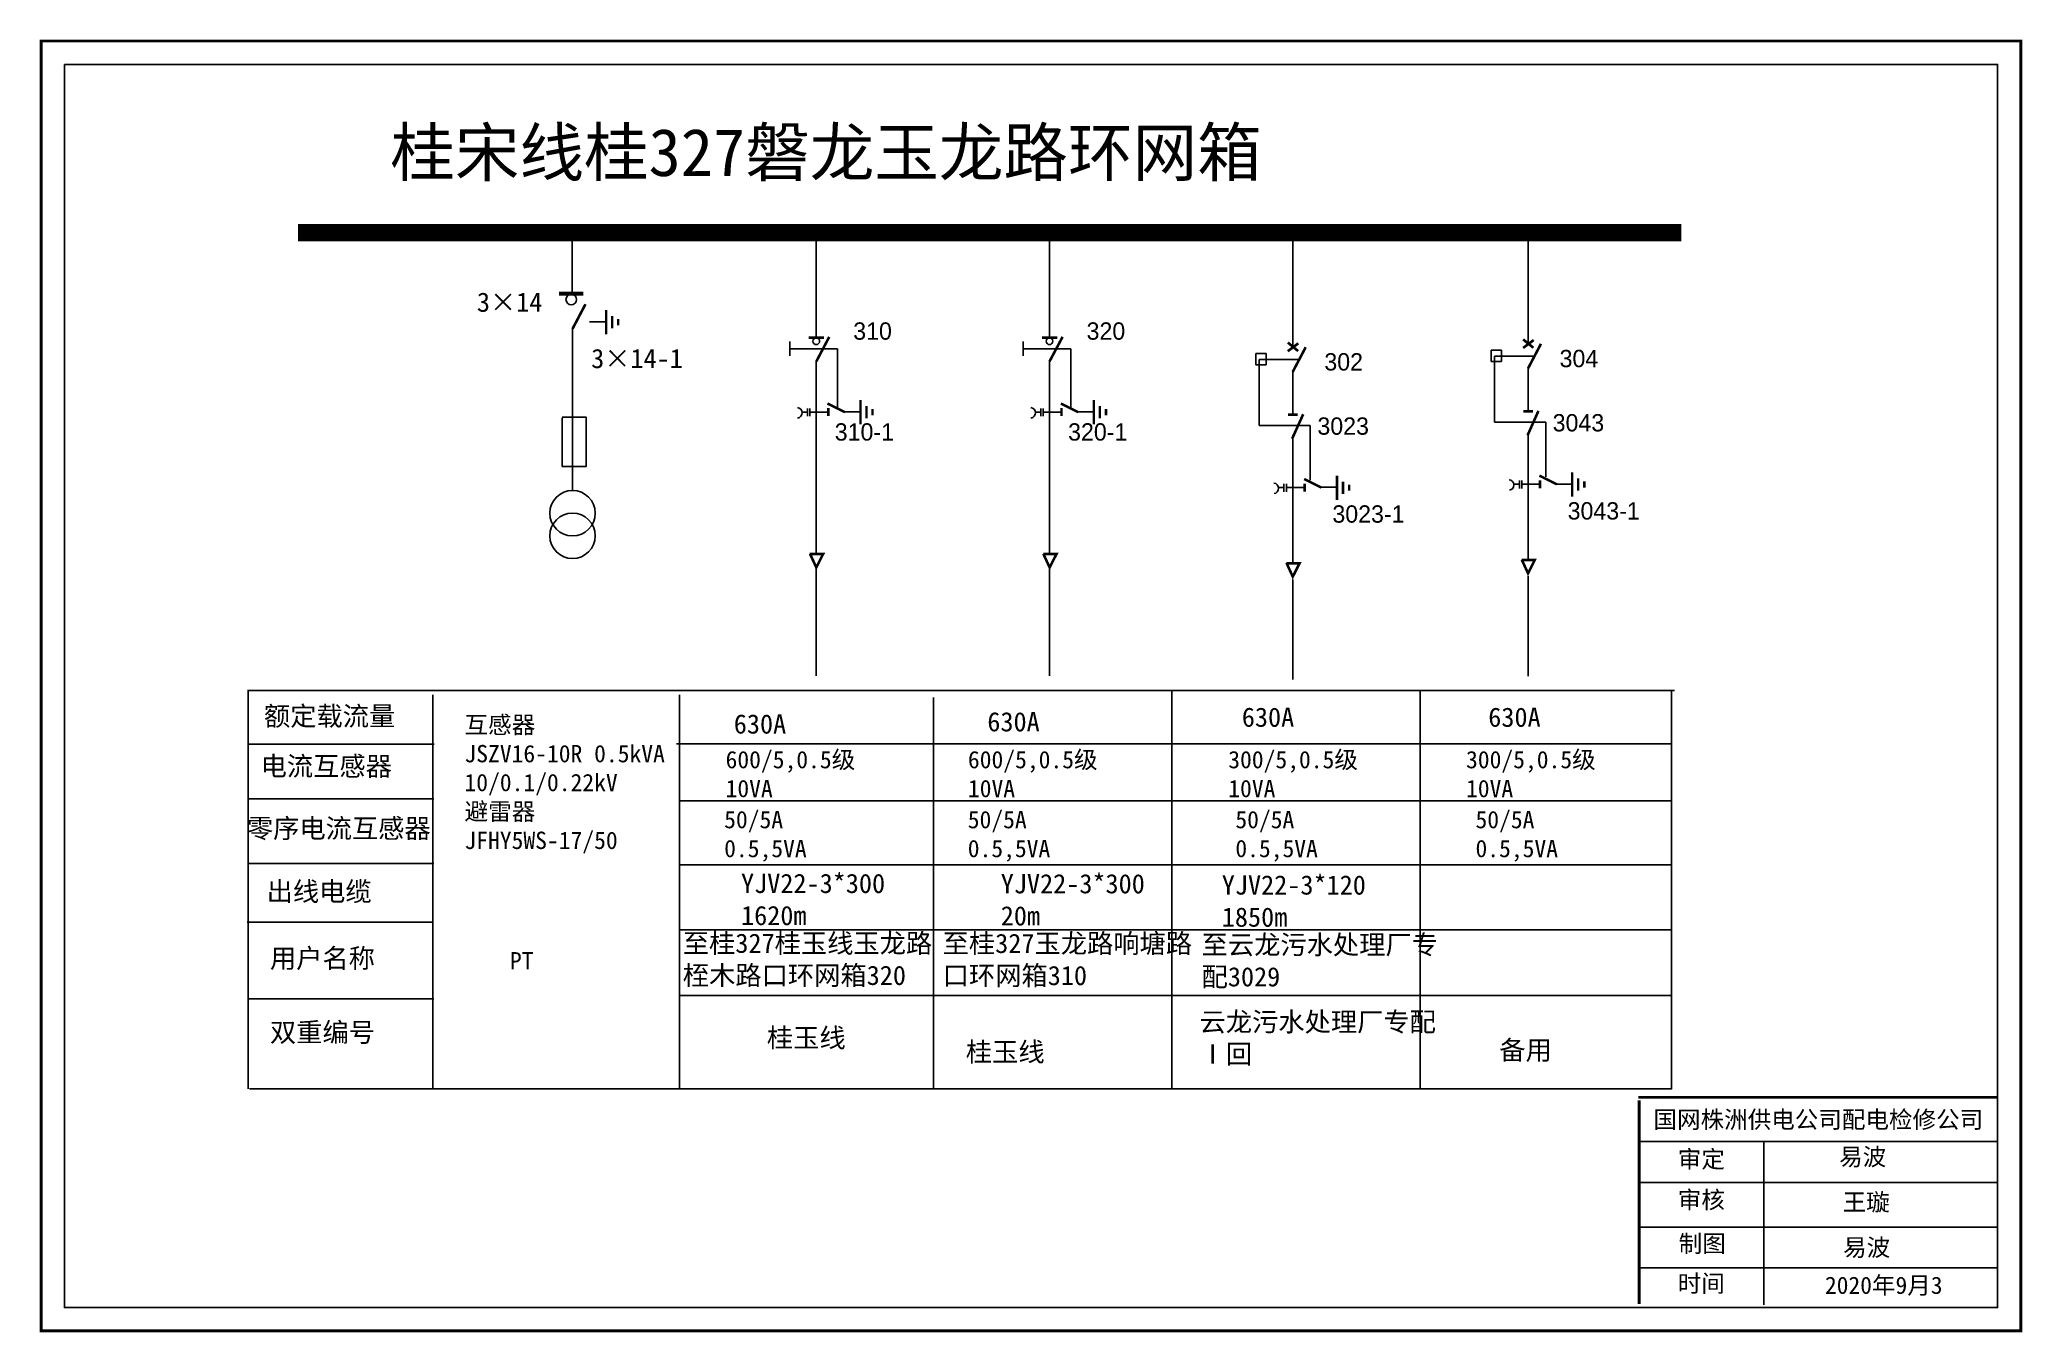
# Model space of a CAD drawing. Extents: x 1601 to 2099, y -464 to -160.
# Drawn here: x 1837 to 1962.6, y -243.3 to -161.4 of the extents above; entities that cross this region are included whole.
import ezdxf

# ---------------------------------------------------------------- set-up
doc = ezdxf.new("R2010")
doc.units = 0
doc.header["$LTSCALE"] = 0.774411
doc.linetypes.add('ACAD_ISO02W100', pattern=[15, 12, -3])
doc.linetypes.add('CENTER', pattern=[50.8, 31.75, -6.35, 6.35, -6.35])
doc.layers.get('0').update_dxf_attribs({"linetype": 'CONTINUOUS'})
doc.layers.add('2', color=7, linetype='CONTINUOUS')
doc.styles.add('hztxt_txtstyle_0.00_0_0', font='simkai.ttf')
doc.styles.add('hztxt_txtstyle_1.80_0_0', font='', dxfattribs={"height": 1.8, "bigfont": 'hztxt.shx'})
doc.styles.add('hztxt_txtstyle_2.70_0_0', font='simkai.ttf', dxfattribs={"height": 2.7})
doc.styles.add('字体', font='simkai_0.ttf', dxfattribs={"height": 2.5})
doc.styles.get('hztxt_txtstyle_1.80_0_0').set_extended_font_data('hztxt')

msp = doc.modelspace()

# ---------------------------------------------------------------- texts
at = {"color": 0, "linetype": 'Continuous', "style": 'hztxt_txtstyle_2.70_0_0'}
for s, p in [('3×14', (1864.69, -178.66)), ('3×14-1', (1871.93, -182.23))]:
    msp.add_text(s, height=1.22, dxfattribs=at).set_placement(p)
at = {"color": 0, "style": 'hztxt_txtstyle_1.80_0_0'}
for s, p in [('310', (1888.54, -180.43)), ('320', (1903.33, -180.43)), ('302', (1918.4, -182.38)), ('304', (1933.31, -182.17)), ('310-1', (1887.37, -186.82)), ('320-1', (1902.16, -186.82)), ('3023', (1917.96, -186.45)), ('3043', (1932.87, -186.24)), ('3023-1', (1918.91, -192.02)), ('3043-1', (1933.82, -191.82))]:
    msp.add_text(s, height=1.098, dxfattribs=at).set_placement(p)
at = {"color": 0, "linetype": 'Continuous', "attachment_point": 1}
for s, insert, char_height, width, style in [('{\\fSimSun|b0|i0|c134|p2; 桂宋线桂327磐龙玉龙路环网箱}', (1857.16, -167.06), 3, 85.7498, '字体'), ('{\\fSimSun|b0|i0|c134|p2;额定载流量}', (1851.19, -203.66), 1.2204, 19.6738, 'hztxt_txtstyle_2.70_0_0'), ('\\A1;{\\fSimSun|b0|i0|c134|p2;互感器\\PJSZV16-10R 0.5kVA\\P10/0.1/0.22kV\\P避雷器\\PJFHY5WS-17/50}', (1863.9, -204.27), 1.0983, 20.2524, 'hztxt_txtstyle_2.70_0_0'), ('{\\fSimSun|b0|i0|c134|p2;630A}', (1880.97, -204.16), 1.2204, 19.6738, 'hztxt_txtstyle_2.70_0_0'), ('{\\fSimSun|b0|i0|c134|p2;630A}', (1897.04, -204.02), 1.2204, 19.6738, 'hztxt_txtstyle_2.70_0_0'), ('{\\fSimSun|b0|i0|c134|p2;630A}', (1913.17, -203.73), 1.2204, 19.6738, 'hztxt_txtstyle_2.70_0_0'), ('{\\fSimSun|b0|i0|c134|p2;630A}', (1928.79, -203.73), 1.2204, 19.6738, 'hztxt_txtstyle_2.70_0_0'), ('{\\fSimSun|b0|i0|c134|p2;电流互感器}', (1850.98, -206.83), 1.2204, 19.6738, 'hztxt_txtstyle_2.70_0_0'), ('\\A1;{\\fSimSun|b0|i0|c134|p2;600/5,0.5级\\P10VA}', (1880.45, -206.48), 1.0983, 20.2524, 'hztxt_txtstyle_2.70_0_0'), ('\\A1;{\\fSimSun|b0|i0|c134|p2;600/5,0.5级\\P10VA}', (1895.81, -206.48), 1.0983, 20.2524, 'hztxt_txtstyle_2.70_0_0'), ('\\A1;{\\fSimSun|b0|i0|c134|p2;300/5,0.5级\\P10VA}', (1912.31, -206.48), 1.0983, 20.2524, 'hztxt_txtstyle_2.70_0_0'), ('\\A1;{\\fSimSun|b0|i0|c134|p2;300/5,0.5级\\P10VA}', (1927.38, -206.48), 1.0983, 20.2524, 'hztxt_txtstyle_2.70_0_0'), ('{\\fSimSun|b0|i0|c134|p2;零序电流互感器}', (1850.11, -210.77), 1.2204, 19.6738, 'hztxt_txtstyle_2.70_0_0'), ('{\\fSimSun|b0|i0|c134|p2;50/5A\\P0.5,5VA}', (1880.36, -210.28), 1.0983, 19.6738, 'hztxt_txtstyle_2.70_0_0'), ('{\\fSimSun|b0|i0|c134|p2;50/5A\\P0.5,5VA}', (1895.8, -210.28), 1.0983, 19.6738, 'hztxt_txtstyle_2.70_0_0'), ('{\\fSimSun|b0|i0|c134|p2;50/5A\\P0.5,5VA}', (1912.76, -210.28), 1.0983, 19.6738, 'hztxt_txtstyle_2.70_0_0'), ('{\\fSimSun|b0|i0|c134|p2;50/5A\\P0.5,5VA}', (1927.98, -210.28), 1.0983, 19.6738, 'hztxt_txtstyle_2.70_0_0'), ('{\\fSimSun|b0|i0|c134|p2;出线电缆}', (1851.36, -214.77), 1.2204, 19.6738, 'hztxt_txtstyle_2.70_0_0'), ('YJV22-3*300\\P1620m', (1881.43, -214.26), 1.2204, 19.6738, 'hztxt_txtstyle_2.70_0_0'), ('YJV22-3*300\\P20m', (1897.89, -214.28), 1.2204, 19.6738, 'hztxt_txtstyle_2.70_0_0'), ('YJV22-3*120\\P1850m', (1911.9, -214.36), 1.2204, 19.6738, 'hztxt_txtstyle_2.70_0_0'), ('{\\fSimSun|b0|i0|c134|p2;至桂327桂玉线玉龙路桎木路口环网箱320}', (1877.74, -218.05), 1.2204, 16.4999, 'hztxt_txtstyle_2.70_0_0'), ('{\\fSimSun|b0|i0|c134|p2;至桂327玉龙路响塘路口环网箱310}', (1894.21, -218.06), 1.2204, 16.4999, 'hztxt_txtstyle_2.70_0_0'), ('{\\fSimSun|b0|i0|c134|p2;至云龙污水处理厂专配3029}', (1910.62, -218.14), 1.2204, 15.2993, 'hztxt_txtstyle_2.70_0_0'), ('{\\fSimSun|b0|i0|c134|p2;用户名称}', (1851.57, -219), 1.2204, 19.6738, 'hztxt_txtstyle_2.70_0_0'), ('{\\fSimSun|b0|i0|c134|p2;PT}', (1866.78, -219.22), 1.1026, 8.5785, 'hztxt_txtstyle_0.00_0_0'), ('{\\fSimSun|b0|i0|c134|p2;双重编号}', (1851.57, -223.69), 1.2204, 19.6738, 'hztxt_txtstyle_2.70_0_0'), ('{\\fSimSun|b0|i0|c134|p2;云龙污水处理厂专配Ⅰ回}', (1910.49, -223.03), 1.2204, 15.2993, 'hztxt_txtstyle_2.70_0_0'), ('{\\fSimSun|b0|i0|c134|p2;桂玉线}', (1883.07, -224.04), 1.2204, 10.5639, 'hztxt_txtstyle_2.70_0_0'), ('{\\fSimSun|b0|i0|c134|p2;桂玉线}', (1895.68, -224.93), 1.2204, 10.5639, 'hztxt_txtstyle_2.70_0_0'), ('{\\fSimSun|b0|i0|c134|p2;备用}', (1929.49, -224.82), 1.2204, 19.6738, 'hztxt_txtstyle_2.70_0_0'), ('国网株洲供电公司配电检修公司', (1939.26, -229.28), 1.0944, 29.9201, '字体'), ('\\f\uffbfﾬￌﾣﾤ_GB2312|b0|i0|c134|p49;审定', (1940.8, -231.79), 1.0944, 8.5588, '字体'), ('易波', (1951.03, -231.64), 1.094, 8.5588, '字体'), ('\\f\uffbfﾬￌﾣﾤ_GB2312|b0|i0|c134|p49;审核', (1940.8, -234.36), 1.0944, 8.5588, '字体'), ('{\\fSimSun|b0|i0|c134|p2;王璇}', (1951.25, -234.51), 1.0944, 8.5588, '字体'), ('\\f\uffbfﾬￌﾣﾤ_GB2312|b0|i0|c134|p49;制图', (1940.86, -237.14), 1.0944, 8.5588, '字体'), ('{\\fSimSun|b0|i0|c134|p2;易波}', (1951.28, -237.38), 1.0944, 8.5588, '字体'), ('\\f\uffbfﾬￌﾣﾤ_GB2312|b0|i0|c134|p49;时间', (1940.8, -239.66), 1.0944, 8.5588, '字体'), ('2020{\\fSimSun|b0|i0|c134|p2;年}9{\\fSimSun|b0|i0|c134|p2;月3}', (1950.13, -239.78), 1.0944, 16.0081, '字体')]:
    msp.add_mtext(s, dxfattribs=dict(at, insert=insert, char_height=char_height, width=width, style=style))

# ---------------------------------------------------------------- blocks, each defined once
blk = doc.blocks.new('JD')
for points in [[(-2, 0.2), (-2, -0.2), (2, 0.2), (2, -0.2)], [(1, -1.2), (1, -0.8), (-1, -1.2), (-1, -0.8)], [(-0.5, -1.8), (-0.5, -2.2), (0.5, -1.8), (0.5, -2.2)]]:
    blk.add_trace(points)

# ---------------------------------------------------------------- linework, layer by layer
at = {"color": 0}
for p, q in [((1870.73, -173.84), (1870.73, -177.46)), ((1886.2, -173.55), (1886.2, -180.27)), ((1900.98, -173.55), (1900.98, -180.27)), ((1916.4, -173.86), (1916.4, -180.92)), ((1931.31, -173.65), (1931.31, -180.71)), ((1870.75, -179.7), (1870.75, -189.95)), ((1871.83, -179.29), (1872.86, -179.29)), ((1886.2, -181.77), (1886.2, -193.98)), ((1900.98, -181.77), (1900.98, -193.98)), ((1914.05, -181.3), (1914.71, -181.3)), ((1914.05, -181.3), (1914.05, -182.03)), ((1914.05, -182.03), (1914.71, -182.03)), ((1914.71, -181.3), (1914.71, -182.03)), ((1928.97, -181.09), (1929.63, -181.09)), ((1928.97, -181.09), (1928.97, -181.82)), ((1928.97, -181.82), (1929.63, -181.82)), ((1929.63, -181.09), (1929.63, -181.82)), ((1931.31, -182.21), (1931.31, -184.93)), ((1916.4, -182.42), (1916.4, -185.14)), ((1886.2, -185.02), (1886.96, -185.02)), ((1887.95, -184.99), (1888.98, -184.99)), ((1900.98, -185.02), (1901.74, -185.02)), ((1902.74, -184.99), (1903.77, -184.99)), ((1916.4, -186.5), (1916.4, -194.54)), ((1931.31, -186.29), (1931.31, -194.33)), ((1931.31, -189.59), (1932.07, -189.59)), ((1933.06, -189.57), (1934.1, -189.57)), ((1916.4, -189.8), (1917.16, -189.8)), ((1918.15, -189.78), (1919.18, -189.78)), ((1861.99, -206.05), (1850.22, -206.05)), ((1861.95, -209.51), (1850.17, -209.51)), ((1861.95, -213.6), (1850.17, -213.6)), ((1861.9, -217.33), (1850.13, -217.33)), ((1861.95, -222.18), (1850.17, -222.18))]:
    msp.add_line(p, q, dxfattribs=at)
at = {"color": 0, "linetype": 'ACAD_ISO02W100'}
for p, q in [((1916.73, -181.68), (1914.26, -181.68)), ((1914.26, -181.68), (1914.26, -185.87)), ((1931.64, -181.47), (1929.18, -181.47)), ((1929.18, -181.47), (1929.18, -185.66)), ((1914.26, -185.87), (1917.51, -185.87)), ((1917.51, -185.87), (1917.51, -189.33)), ((1929.18, -185.66), (1932.43, -185.66)), ((1932.43, -185.66), (1932.43, -189.12))]:
    msp.add_line(p, q, dxfattribs=at)
at = {"color": 0, "linetype": 'CENTER'}
for p, q in [((1886.2, -194.97), (1886.2, -201.72)), ((1900.99, -194.97), (1900.99, -201.72)), ((1916.4, -195.62), (1916.4, -201.96)), ((1931.31, -195.41), (1931.31, -201.75))]:
    msp.add_line(p, q, dxfattribs=at)
at = {"color": 0, "linetype": 'Continuous'}
for p, q in [((1850.15, -202.66), (1940.59, -202.66)), ((1850.2, -227.89), (1850.2, -202.66)), ((1861.89, -202.93), (1861.89, -227.89)), ((1877.52, -202.93), (1877.52, -227.89)), ((1893.62, -203.1), (1893.62, -227.88)), ((1908.74, -202.7), (1908.74, -227.89)), ((1924.47, -202.7), (1924.47, -227.89)), ((1940.41, -202.72), (1940.41, -227.91)), ((1877.33, -206.03), (1940.41, -206.03)), ((1877.52, -209.65), (1940.41, -209.65)), ((1877.52, -213.7), (1940.41, -213.7)), ((1877.52, -217.81), (1940.41, -217.81)), ((1877.52, -221.98), (1940.41, -221.98)), ((1940.41, -227.89), (1850.28, -227.89)), ((1938.36, -231.22), (1961.11, -231.22)), ((1946.26, -231.22), (1946.26, -241.56)), ((1938.36, -233.81), (1961.11, -233.81)), ((1938.36, -236.64), (1961.11, -236.64)), ((1938.36, -239.23), (1961.11, -239.23))]:
    msp.add_line(p, q, dxfattribs=at)
at = {"color": 0, "linetype": 'Continuous', "const_width": 0.182}
msp.add_lwpolyline([(1837.07, -161.51), (1962.55, -161.51), (1962.55, -243.22), (1837.07, -243.22)], close=True, dxfattribs=at)
at = {"color": 0, "linetype": 'Continuous'}
msp.add_lwpolyline([(1838.54, -162.99), (1961.07, -162.99), (1961.07, -241.74), (1838.54, -241.74)], close=True, dxfattribs=at)
at = {"color": 0}
for points, const_width in [([(1853.35, -173.64), (1941.03, -173.64)], 1.1), ([(1869.9, -177.51), (1871.44, -177.51)], 0.261), ([(1870.75, -179.74), (1871.57, -178.18)], 0.165), ([(1885.71, -180.3), (1886.68, -180.3)], 0.165), ([(1886.2, -181.81), (1887.02, -180.25)], 0.165), ([(1900.5, -180.3), (1901.47, -180.3)], 0.165), ([(1900.98, -181.81), (1901.81, -180.25)], 0.165), ([(1916.08, -181.16), (1916.75, -180.66)], 0.165), ([(1916.09, -180.61), (1916.74, -181.15)], 0.165), ([(1916.4, -182.46), (1917.22, -180.9)], 0.165), ([(1931, -180.95), (1931.67, -180.45)], 0.165), ([(1931, -180.41), (1931.65, -180.94)], 0.165), ([(1931.31, -182.25), (1932.13, -180.69)], 0.165), ([(1886.91, -184.47), (1888.01, -185.02)], 0.165), ([(1886.96, -184.76), (1886.96, -185.27)], 0.165), ([(1901.7, -184.47), (1902.8, -185.02)], 0.165), ([(1901.74, -184.76), (1901.74, -185.27)], 0.165), ([(1916.1, -185.18), (1916.71, -185.18)], 0.165), ([(1916.36, -186.7), (1917.06, -185.15)], 0.165), ([(1931.01, -184.97), (1931.62, -184.97)], 0.165), ([(1931.28, -186.49), (1931.97, -184.94)], 0.165), ([(1917.12, -189.25), (1918.21, -189.8)], 0.165), ([(1917.16, -189.55), (1917.16, -190.05)], 0.165), ([(1932.03, -189.04), (1933.13, -189.59)], 0.165), ([(1932.07, -189.34), (1932.07, -189.85)], 0.165), ([(1885.79, -194.01), (1886.63, -194.01), (1886.2, -194.86), (1885.8, -193.99)], 0.165), ([(1900.58, -194.01), (1901.42, -194.01), (1900.99, -194.86), (1900.59, -193.99)], 0.165), ([(1915.99, -194.59), (1916.83, -194.59), (1916.4, -195.44), (1916, -194.57)], 0.165), ([(1930.9, -194.38), (1931.74, -194.38), (1931.31, -195.23), (1930.91, -194.36)], 0.165)]:
    msp.add_lwpolyline(points, dxfattribs=dict(at, const_width=const_width))
for points in [[(1884.53, -180.54), (1884.53, -181.46)], [(1899.32, -180.54), (1899.32, -181.46)], [(1870.09, -185.38), (1870.09, -188.46), (1871.62, -188.46), (1871.62, -185.34), (1870.09, -185.34)], [(1885.64, -185.01), (1885.29, -185.01)], [(1885.64, -184.78), (1885.64, -185.28)], [(1885.8, -184.78), (1885.8, -185.28)], [(1886.19, -185.01), (1885.8, -185.01)], [(1900.43, -185.01), (1900.08, -185.01)], [(1900.43, -184.78), (1900.43, -185.28)], [(1900.58, -184.78), (1900.58, -185.28)], [(1900.98, -185.01), (1900.58, -185.01)], [(1915.84, -189.56), (1915.84, -190.06)], [(1916, -189.56), (1916, -190.06)], [(1930.76, -189.58), (1930.41, -189.58)], [(1930.76, -189.35), (1930.76, -189.85)], [(1930.91, -189.35), (1930.91, -189.85)], [(1931.31, -189.58), (1930.91, -189.58)], [(1915.84, -189.79), (1915.5, -189.79)], [(1916.4, -189.79), (1916, -189.79)]]:
    msp.add_lwpolyline(points, dxfattribs=at)
at = {"color": 0, "linetype": 'ACAD_ISO02W100'}
for points in [[(1887.55, -184.76), (1887.55, -181), (1884.53, -181)], [(1902.33, -184.76), (1902.33, -181), (1899.32, -181)]]:
    msp.add_lwpolyline(points, dxfattribs=at)
at = {"color": 0}
for points in [[(1885, -184.72, -0.877934), (1885.01, -185.39)], [(1899.79, -184.72, -0.877934), (1899.8, -185.39)], [(1915.2, -189.51, -0.877934), (1915.21, -190.18)], [(1930.11, -189.3, -0.877934), (1930.13, -189.97)]]:
    msp.add_lwpolyline(points, format="xyb", dxfattribs=at)
at = {"color": 0, "linetype": 'Continuous', "const_width": 0.182}
for points in [[(1938.3, -228.42), (1961.05, -228.42)], [(1938.36, -228.61), (1938.35, -241.51)]]:
    msp.add_lwpolyline(points, dxfattribs=at)
at = {"color": 0}
for centre, radius in [((1870.67, -177.88), 0.335), ((1886.2, -180.53), 0.211), ((1900.98, -180.53), 0.211)]:
    msp.add_circle(centre, radius, dxfattribs=at)
at = {"layer": '2', "color": 0}
for centre in [(1870.75, -191.42), (1870.75, -192.85)]:
    msp.add_circle(centre, 1.44, dxfattribs=at)

# ---------------------------------------------------------------- block references
at = {"color": 0, "xscale": 0.3844120780053686, "yscale": 0.3844120780053686, "zscale": 0.3844120780054647, "rotation": 90}
for p in [(1872.88, -179.32), (1889, -185.02), (1903.79, -185.02), (1919.2, -189.81), (1934.11, -189.6)]:
    msp.add_blockref('JD', p, dxfattribs=at)

msp.set_redraw_order([(e.dxf.handle, doc.entitydb.next_handle()) for e in msp.query("TEXT MTEXT ATTDEF DIMENSION ARC_DIMENSION")])  # texts and dimensions are drawn at this point

doc.saveas('drawing.dxf')
